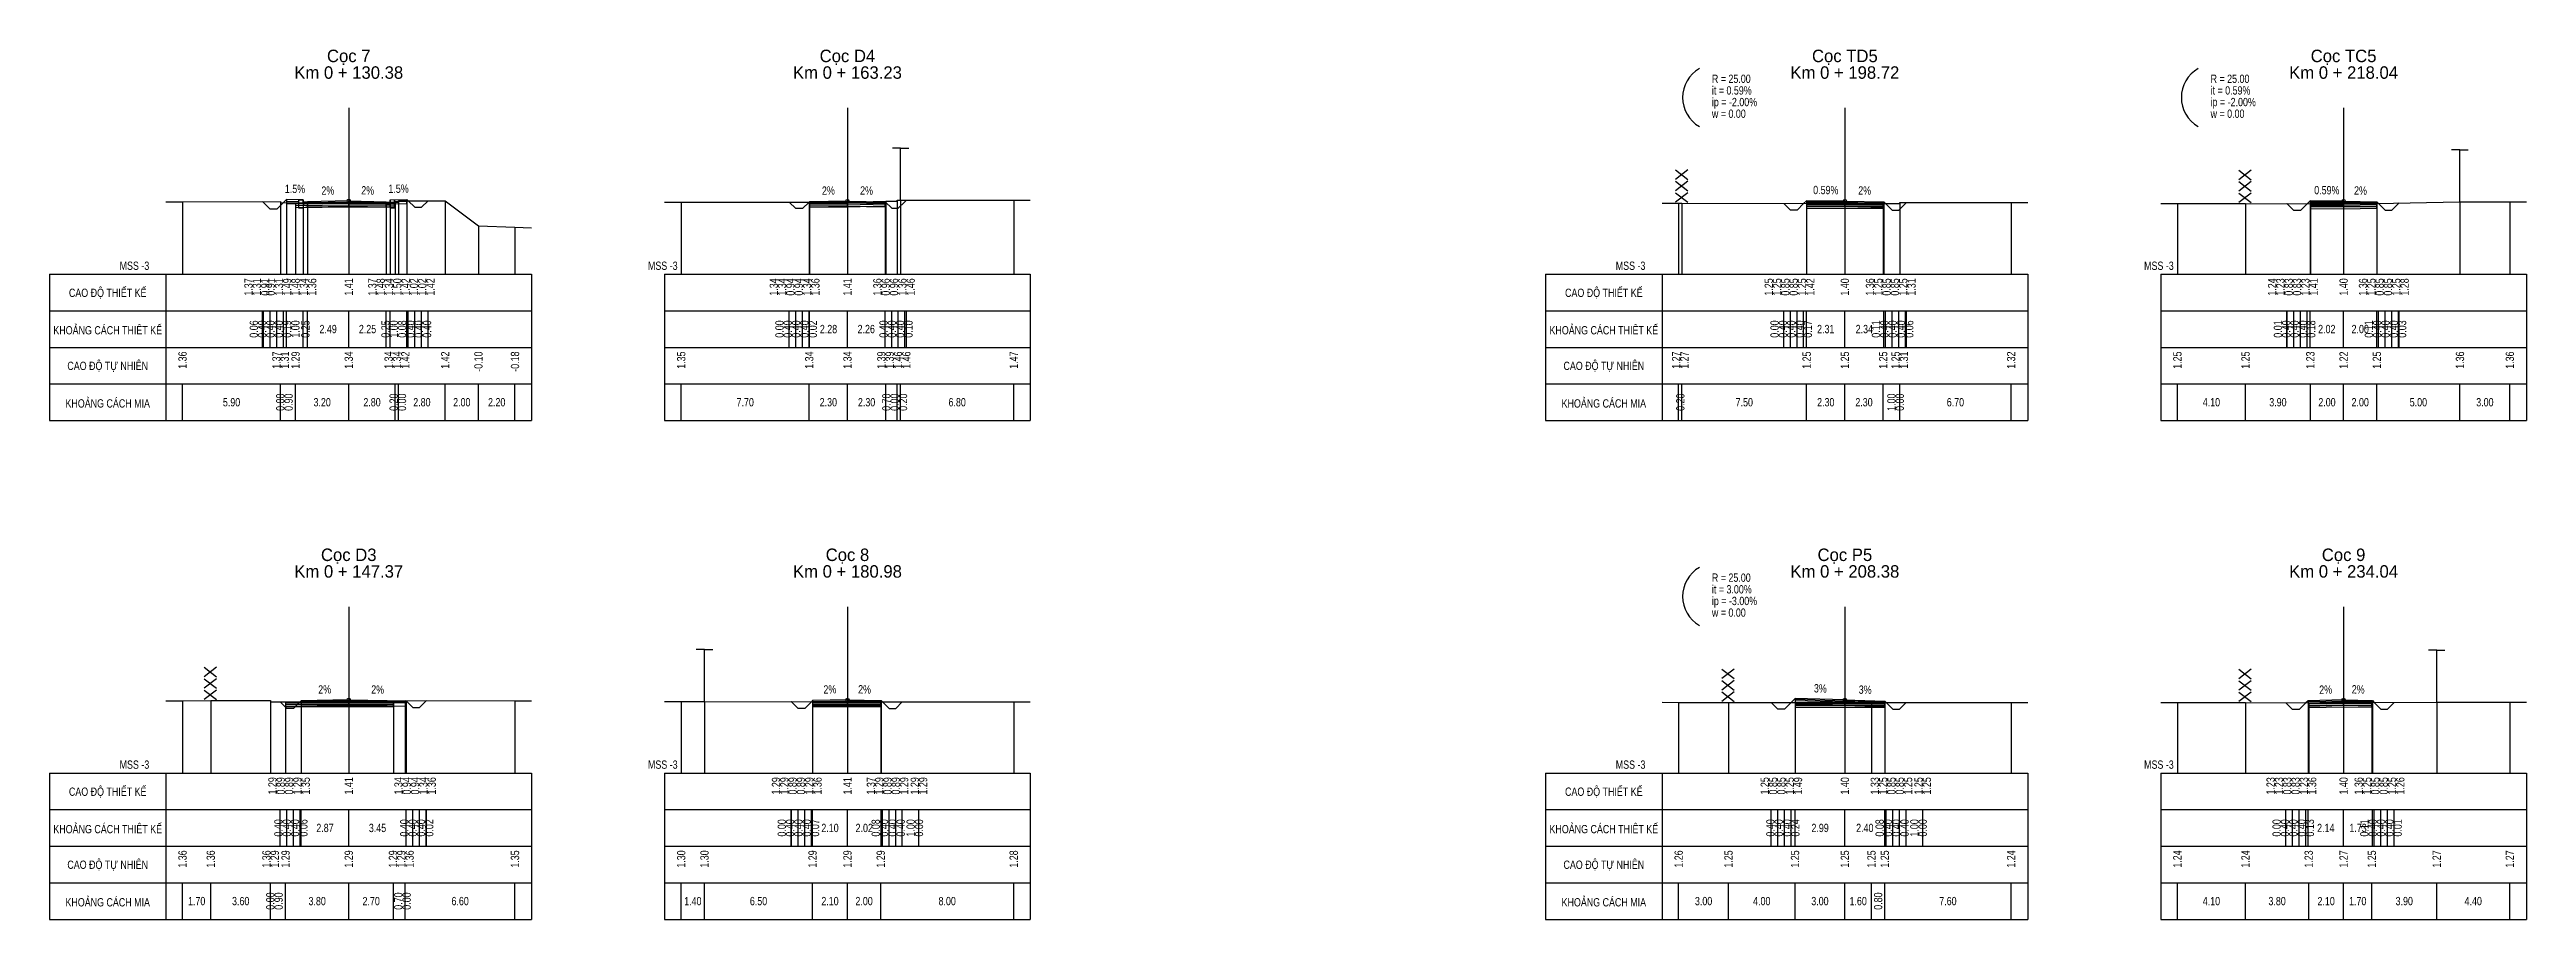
# Model space of a CAD drawing. Header units: inches. Extents: x 527 to 1089, y -181 to 197.
# Drawn here: x 789.6 to 938.6, y -181.4 to -129.1 of the extents above; entities that cross this region are included whole.
import ezdxf
from ezdxf.enums import TextEntityAlignment as Align

# ---------------------------------------------------------------- set-up
doc = ezdxf.new("R2010")
doc.units = ezdxf.units.IN
doc.header["$MEASUREMENT"] = 0
for name, color, linetype in [('Bang TN tu nhien', 3, 'Continuous'), ('Dien sieu cao mo rong TN', 3, 'Continuous'), ('Dien thiet ke TN', 2, 'Continuous'), ('Duong cu', 8, 'Continuous'), ('Duong do thiet ke', 2, 'Continuous'), ('Duong dong trac ngang tu nhien', 9, 'Continuous'), ('KH_VAT', 8, 'Continuous'), ('Khuon duong1', 14, 'Continuous'), ('Khuon duong4', 14, 'Continuous'), ('Khuon duong9', 14, 'Continuous'), ('Mat duong PD 1', 1, 'Continuous'), ('Ranh dan ngoai PD 1', 3, 'Continuous'), ('Taluy', 1, 'Continuous'), ('Trac ngang tu nhien', 3, 'Continuous'), ('TracNgang', 7, 'Continuous'), ('Via he', 6, 'Continuous')]:
    doc.layers.add(name, color=color, linetype=linetype)
doc.styles.add('BangTN', font='viet buddy.shx', dxfattribs={"width": 0.8})

msp = doc.modelspace()

# ---------------------------------------------------------------- texts
at = {"layer": 'Bang TN tu nhien', "color": 3, "style": 'BangTN', "width": 0.8}
for s, p in [('CAO ĐỘ THIẾT KẾ', (793.05, -143.71)), ('CAO ĐỘ THIẾT KẾ', (883.05, -143.71)), ('KHOẢNG CÁCH THIÊT KẾ', (793.05, -145.91)), ('KHOẢNG CÁCH THIÊT KẾ', (883.05, -145.91)), ('CAO ĐỘ TỰ NHIÊN', (793.05, -148.11)), ('CAO ĐỘ TỰ NHIÊN', (883.05, -148.11)), ('KHOẢNG CÁCH MIA', (793.05, -150.31)), ('KHOẢNG CÁCH MIA', (883.05, -150.31)), ('CAO ĐỘ THIẾT KẾ', (793.05, -173.71)), ('CAO ĐỘ THIẾT KẾ', (883.05, -173.71)), ('KHOẢNG CÁCH THIÊT KẾ', (793.05, -175.91)), ('KHOẢNG CÁCH THIÊT KẾ', (883.05, -175.91)), ('CAO ĐỘ TỰ NHIÊN', (793.05, -178.11)), ('CAO ĐỘ TỰ NHIÊN', (883.05, -178.11)), ('KHOẢNG CÁCH MIA', (793.05, -180.31)), ('KHOẢNG CÁCH MIA', (883.05, -180.31))]:
    msp.add_text(s, height=0.5, dxfattribs=at).set_placement(p, align=Align.MIDDLE)
at = {"layer": 'Dien sieu cao mo rong TN', "style": 'BangTN', "width": 0.8}
for s, p in [('R = 25.00', (889.55, -130.61)), ('R = 25.00', (919.55, -130.61)), ('it = 0.59%', (889.55, -131.31)), ('ip = -2.00%', (889.55, -132.01)), ('it = 0.59%', (919.55, -131.31)), ('ip = -2.00%', (919.55, -132.01)), ('w = 0.00', (889.55, -132.71)), ('w = 0.00', (919.55, -132.71)), ('R = 25.00', (889.55, -160.61)), ('it = 3.00%', (889.55, -161.31)), ('ip = -3.00%', (889.55, -162.01)), ('w = 0.00', (889.55, -162.71))]:
    msp.add_text(s, height=0.5, dxfattribs=at).set_placement(p, align=Align.TOP_LEFT)
at = {"layer": 'Dien thiet ke TN', "color": 2, "style": 'BangTN', "width": 0.8}
for s, rotation, p in [('1.5%', 359.1406, (804.31, -137.88)), ('2%', 1.1458, (806.3, -137.98)), ('2%', 358.8542, (808.68, -137.97)), ('1.5%', 0.8594, (810.55, -137.87)), ('2%', 1.1458, (836.41, -137.98)), ('2%', 358.8542, (838.69, -137.98)), ('0.59%', 359.6631, (896.4, -137.95)), ('2%', 358.8542, (898.73, -137.98)), ('0.59%', 359.6631, (926.54, -137.96)), ('2%', 358.8542, (928.56, -137.98)), ('2%', 1.1458, (806.11, -167.98)), ('2%', 358.8542, (809.28, -167.99)), ('2%', 1.1458, (836.5, -167.98)), ('2%', 358.8542, (838.57, -167.98)), ('3%', 358.2816, (896.06, -167.92)), ('3%', 358.2816, (898.76, -168)), ('2%', 1.1458, (926.48, -167.99)), ('2%', 358.8542, (928.42, -167.98))]:
    msp.add_text(s, height=0.5, rotation=rotation, dxfattribs=at).set_placement(p, align=Align.BOTTOM_CENTER)
at = {"layer": 'Trac ngang tu nhien', "color": 3, "style": 'BangTN'}
for s, p in [('Cọc 7', (807.55, -129.86)), ('Cọc D4', (837.55, -129.86)), ('Cọc TD5', (897.55, -129.86)), ('Cọc TC5', (927.55, -129.86)), ('Km 0 + 130.38', (807.55, -130.86)), ('Km 0 + 163.23', (837.55, -130.86)), ('Km 0 + 198.72', (897.55, -130.86)), ('Km 0 + 218.04', (927.55, -130.86)), ('Cọc D3', (807.55, -159.86)), ('Cọc 8', (837.55, -159.86)), ('Cọc P5', (897.55, -159.86)), ('Cọc 9', (927.55, -159.86)), ('Km 0 + 147.37', (807.55, -160.86)), ('Km 0 + 180.98', (837.55, -160.86)), ('Km 0 + 208.38', (897.55, -160.86)), ('Km 0 + 234.04', (927.55, -160.86))]:
    msp.add_text(s, height=0.75, dxfattribs=at).set_placement(p, align=Align.CENTER)
at = {"layer": 'Trac ngang tu nhien', "color": 3, "char_height": 0.5, "style": 'BangTN'}
for insert, attachment_point in [((795.55, -142.36), 9), ((825.55, -142.36), 7), ((885.55, -142.36), 9), ((915.55, -142.36), 7), ((795.55, -172.36), 9), ((825.55, -172.36), 7), ((885.55, -172.36), 9), ((915.55, -172.36), 7)]:
    msp.add_mtext('MSS -3', dxfattribs=dict(at, insert=insert, attachment_point=attachment_point))
at = {"layer": 'TracNgang', "color": 2, "style": 'BangTN', "width": 0.8}
for s, p in [('1.37', (801.52, -142.86)), ('1.31', (802.02, -142.86)), ('0.91', (802.52, -142.86)), ('0.91', (802.85, -142.86)), ('1.31', (803.35, -142.86)), ('1.49', (803.85, -142.86)), ('1.48', (804.35, -142.86)), ('1.34', (804.85, -142.86)), ('1.36', (805.35, -142.86)), ('1.41', (807.55, -142.86)), ('1.37', (808.97, -142.86)), ('1.48', (809.47, -142.86)), ('1.34', (809.97, -142.86)), ('1.50', (810.47, -142.86)), ('1.42', (810.97, -142.86)), ('1.02', (811.47, -142.86)), ('1.02', (811.97, -142.86)), ('1.42', (812.47, -142.86)), ('1.34', (833.12, -142.86)), ('1.34', (833.62, -142.86)), ('0.94', (834.12, -142.86)), ('0.94', (834.62, -142.86)), ('1.34', (835.12, -142.86)), ('1.36', (835.62, -142.86)), ('1.41', (837.55, -142.86)), ('1.36', (839.35, -142.86)), ('0.96', (839.85, -142.86)), ('0.96', (840.35, -142.86)), ('1.36', (840.85, -142.86)), ('1.46', (841.35, -142.86)), ('1.25', (892.97, -142.86)), ('1.25', (893.47, -142.86)), ('0.85', (893.97, -142.86)), ('0.85', (894.47, -142.86)), ('1.25', (894.97, -142.86)), ('1.42', (895.47, -142.86)), ('1.40', (897.55, -142.86)), ('1.36', (899.06, -142.86)), ('1.25', (899.56, -142.86)), ('0.85', (900.06, -142.86)), ('0.85', (900.56, -142.86)), ('1.25', (901.06, -142.86)), ('1.31', (901.56, -142.86)), ('1.24', (923.25, -142.86)), ('1.23', (923.75, -142.86)), ('0.83', (924.25, -142.86)), ('0.83', (924.75, -142.86)), ('1.23', (925.25, -142.86)), ('1.41', (925.75, -142.86)), ('1.40', (927.55, -142.86)), ('1.36', (928.72, -142.86)), ('1.25', (929.22, -142.86)), ('0.85', (929.72, -142.86)), ('0.85', (930.22, -142.86)), ('1.25', (930.72, -142.86)), ('1.28', (931.22, -142.86)), ('1.29', (802.96, -172.86)), ('0.89', (803.46, -172.86)), ('0.89', (803.96, -172.86)), ('1.29', (804.46, -172.86)), ('1.35', (804.96, -172.86)), ('1.41', (807.55, -172.86)), ('1.34', (810.54, -172.86)), ('0.94', (811.04, -172.86)), ('0.94', (811.54, -172.86)), ('1.34', (812.04, -172.86)), ('1.36', (812.54, -172.86)), ('1.29', (833.25, -172.86)), ('1.29', (833.75, -172.86)), ('0.89', (834.25, -172.86)), ('0.89', (834.75, -172.86)), ('1.29', (835.25, -172.86)), ('1.36', (835.75, -172.86)), ('1.41', (837.55, -172.86)), ('1.37', (838.96, -172.86)), ('1.29', (839.46, -172.86)), ('0.89', (839.96, -172.86)), ('0.89', (840.46, -172.86)), ('1.29', (840.96, -172.86)), ('1.29', (841.6, -172.86)), ('1.29', (842.1, -172.86)), ('1.25', (892.73, -172.86)), ('0.85', (893.23, -172.86)), ('0.85', (893.73, -172.86)), ('1.25', (894.23, -172.86)), ('1.49', (894.73, -172.86)), ('1.40', (897.55, -172.86)), ('1.33', (899.35, -172.86)), ('1.25', (899.85, -172.86)), ('0.85', (900.35, -172.86)), ('0.85', (900.85, -172.86)), ('1.25', (901.35, -172.86)), ('1.25', (901.98, -172.86)), ('1.25', (902.48, -172.86)), ('1.23', (923.16, -172.86)), ('1.23', (923.66, -172.86)), ('0.83', (924.16, -172.86)), ('0.83', (924.66, -172.86)), ('1.23', (925.16, -172.86)), ('1.36', (925.66, -172.86)), ('1.40', (927.55, -172.86)), ('1.36', (928.46, -172.86)), ('1.25', (928.96, -172.86)), ('0.85', (929.46, -172.86)), ('0.85', (929.96, -172.86)), ('1.25', (930.46, -172.86)), ('1.26', (930.96, -172.86))]:
    msp.add_text(s, height=0.5, rotation=90, dxfattribs=at).set_placement(p, align=Align.MIDDLE_RIGHT)
for s, p in [('0.06', (801.84, -145.91)), ('0.40', (802.34, -145.91)), ('0.40', (802.84, -145.91)), ('0.40', (803.34, -145.91)), ('0.19', (803.84, -145.91)), ('1.00', (804.34, -145.91)), ('0.25', (804.94, -145.91)), ('0.25', (809.76, -145.91)), ('1.00', (810.26, -145.91)), ('0.08', (810.76, -145.91)), ('0.40', (811.26, -145.91)), ('0.40', (811.76, -145.91)), ('0.40', (812.26, -145.91)), ('0.00', (833.46, -145.91)), ('0.40', (833.96, -145.91)), ('0.40', (834.46, -145.91)), ('0.40', (834.96, -145.91)), ('0.02', (835.46, -145.91)), ('0.40', (839.72, -145.91)), ('0.40', (840.22, -145.91)), ('0.40', (840.72, -145.91)), ('0.10', (841.22, -145.91)), ('0.00', (893.32, -145.91)), ('0.40', (893.82, -145.91)), ('0.40', (894.32, -145.91)), ('0.40', (894.82, -145.91)), ('0.17', (895.32, -145.91)), ('0.11', (899.42, -145.91)), ('0.40', (899.92, -145.91)), ('0.40', (900.42, -145.91)), ('0.40', (900.92, -145.91)), ('0.06', (901.42, -145.91)), ('0.01', (923.6, -145.91)), ('0.40', (924.1, -145.91)), ('0.40', (924.6, -145.91)), ('0.40', (925.1, -145.91)), ('0.18', (925.6, -145.91)), ('0.11', (929.07, -145.91)), ('0.40', (929.57, -145.91)), ('0.40', (930.07, -145.91)), ('0.40', (930.57, -145.91)), ('0.03', (931.07, -145.91)), ('0.40', (803.32, -175.91)), ('0.40', (803.82, -175.91)), ('0.40', (804.32, -175.91)), ('0.06', (804.82, -175.91)), ('0.40', (810.89, -175.91)), ('0.40', (811.39, -175.91)), ('0.40', (811.89, -175.91)), ('0.02', (812.39, -175.91)), ('0.00', (833.6, -175.91)), ('0.40', (834.1, -175.91)), ('0.40', (834.6, -175.91)), ('0.40', (835.1, -175.91)), ('0.07', (835.6, -175.91)), ('0.08', (839.25, -175.91)), ('0.40', (839.75, -175.91)), ('0.40', (840.25, -175.91)), ('0.40', (840.75, -175.91)), ('1.00', (841.35, -175.91)), ('0.00', (841.85, -175.91)), ('0.40', (893.07, -175.91)), ('0.40', (893.57, -175.91)), ('0.40', (894.07, -175.91)), ('0.24', (894.57, -175.91)), ('0.08', (899.64, -175.91)), ('0.40', (900.14, -175.91)), ('0.40', (900.64, -175.91)), ('0.40', (901.14, -175.91)), ('1.00', (901.73, -175.91)), ('0.00', (902.23, -175.91)), ('0.00', (923.52, -175.91)), ('0.40', (924.02, -175.91)), ('0.40', (924.52, -175.91)), ('0.40', (925.02, -175.91)), ('0.13', (925.52, -175.91)), ('0.11', (928.8, -175.91)), ('0.40', (929.3, -175.91)), ('0.40', (929.8, -175.91)), ('0.40', (930.3, -175.91)), ('0.01', (930.8, -175.91))]:
    msp.add_text(s, height=0.5, rotation=90, dxfattribs=at).set_placement(p, align=Align.MIDDLE)
for s, p in [('2.49', (806.31, -145.91)), ('2.25', (808.68, -145.91)), ('2.28', (836.41, -145.91)), ('2.26', (838.68, -145.91)), ('2.31', (896.4, -145.91)), ('2.34', (898.72, -145.91)), ('2.02', (926.54, -145.91)), ('2.00', (928.55, -145.91)), ('2.87', (806.12, -175.91)), ('3.45', (809.28, -175.91)), ('2.10', (836.5, -175.91)), ('2.02', (838.56, -175.91)), ('2.99', (896.06, -175.91)), ('2.40', (898.75, -175.91)), ('2.14', (926.48, -175.91)), ('1.73', (928.42, -175.91))]:
    msp.add_text(s, height=0.5, dxfattribs=at).set_placement(p, align=Align.MIDDLE)
at = {"layer": 'TracNgang', "color": 3, "style": 'BangTN', "width": 0.8}
for s, p in [('1.36', (797.55, -147.26)), ('1.37', (803.2, -147.26)), ('1.31', (803.7, -147.26)), ('1.29', (804.35, -147.26)), ('1.34', (807.55, -147.26)), ('1.34', (809.95, -147.26)), ('1.34', (810.45, -147.26)), ('1.42', (810.95, -147.26)), ('1.42', (813.35, -147.26)), ('-0.10', (815.35, -147.26)), ('-0.18', (817.55, -147.26)), ('1.35', (827.55, -147.26)), ('1.34', (835.25, -147.26)), ('1.34', (837.55, -147.26)), ('1.39', (839.59, -147.26)), ('1.39', (840.09, -147.26)), ('1.46', (840.59, -147.26)), ('1.46', (841.09, -147.26)), ('1.47', (847.55, -147.26)), ('1.27', (887.4, -147.26)), ('1.27', (887.9, -147.26)), ('1.25', (895.25, -147.26)), ('1.25', (897.55, -147.26)), ('1.25', (899.85, -147.26)), ('1.25', (900.6, -147.26)), ('1.31', (901.1, -147.26)), ('1.32', (907.55, -147.26)), ('1.25', (917.55, -147.26)), ('1.25', (921.65, -147.26)), ('1.23', (925.55, -147.26)), ('1.22', (927.55, -147.26)), ('1.25', (929.55, -147.26)), ('1.36', (934.55, -147.26)), ('1.36', (937.55, -147.26)), ('1.36', (797.55, -177.26)), ('1.36', (799.25, -177.26)), ('1.36', (802.6, -177.26)), ('1.29', (803.1, -177.26)), ('1.29', (803.75, -177.26)), ('1.29', (807.55, -177.26)), ('1.29', (810.21, -177.26)), ('1.29', (810.71, -177.26)), ('1.36', (811.21, -177.26)), ('1.35', (817.55, -177.26)), ('1.30', (827.55, -177.26)), ('1.30', (828.95, -177.26)), ('1.29', (835.45, -177.26)), ('1.29', (837.55, -177.26)), ('1.29', (839.55, -177.26)), ('1.28', (847.55, -177.26)), ('1.26', (887.55, -177.26)), ('1.25', (890.55, -177.26)), ('1.25', (894.55, -177.26)), ('1.25', (897.55, -177.26)), ('1.25', (899.15, -177.26)), ('1.25', (899.95, -177.26)), ('1.24', (907.55, -177.26)), ('1.24', (917.55, -177.26)), ('1.24', (921.65, -177.26)), ('1.23', (925.45, -177.26)), ('1.27', (927.55, -177.26)), ('1.25', (929.25, -177.26)), ('1.27', (933.15, -177.26)), ('1.27', (937.55, -177.26))]:
    msp.add_text(s, height=0.5, rotation=90, dxfattribs=at).set_placement(p, align=Align.MIDDLE_RIGHT)
for s, p in [('5.90', (800.5, -150.31)), ('3.20', (805.95, -150.31)), ('2.80', (808.95, -150.31)), ('2.80', (811.95, -150.31)), ('2.00', (814.35, -150.31)), ('2.20', (816.45, -150.31)), ('7.70', (831.4, -150.31)), ('2.30', (836.4, -150.31)), ('2.30', (838.7, -150.31)), ('6.80', (844.15, -150.31)), ('7.50', (891.5, -150.31)), ('2.30', (896.4, -150.31)), ('2.30', (898.7, -150.31)), ('6.70', (904.2, -150.31)), ('4.10', (919.6, -150.31)), ('3.90', (923.6, -150.31)), ('2.00', (926.55, -150.31)), ('2.00', (928.55, -150.31)), ('5.00', (932.05, -150.31)), ('3.00', (936.05, -150.31)), ('1.70', (798.4, -180.31)), ('3.60', (801.05, -180.31)), ('3.80', (805.65, -180.31)), ('2.70', (808.9, -180.31)), ('6.60', (814.25, -180.31)), ('1.40', (828.25, -180.31)), ('6.50', (832.2, -180.31)), ('2.10', (836.5, -180.31)), ('2.00', (838.55, -180.31)), ('8.00', (843.55, -180.31)), ('3.00', (889.05, -180.31)), ('4.00', (892.55, -180.31)), ('3.00', (896.05, -180.31)), ('1.60', (898.35, -180.31)), ('7.60', (903.75, -180.31)), ('4.10', (919.6, -180.31)), ('3.80', (923.55, -180.31)), ('2.10', (926.5, -180.31)), ('1.70', (928.4, -180.31)), ('3.90', (931.2, -180.31)), ('4.40', (935.35, -180.31))]:
    msp.add_text(s, height=0.5, dxfattribs=at).set_placement(p, align=Align.MIDDLE)
for s, p in [('0.00', (803.43, -150.31)), ('0.90', (803.93, -150.31)), ('0.20', (810.25, -150.31)), ('0.00', (810.75, -150.31)), ('0.70', (839.89, -150.31)), ('0.00', (840.39, -150.31)), ('0.20', (840.89, -150.31)), ('0.20', (887.65, -150.31)), ('1.00', (900.35, -150.31)), ('0.00', (900.85, -150.31)), ('0.00', (802.83, -180.31)), ('0.90', (803.33, -180.31)), ('0.70', (810.53, -180.31)), ('0.00', (811.03, -180.31)), ('0.80', (899.55, -180.31))]:
    msp.add_text(s, height=0.5, rotation=90, dxfattribs=at).set_placement(p, align=Align.MIDDLE)

# ---------------------------------------------------------------- blocks, each defined once
blk = doc.blocks.new('HANGRAO')
at = {"color": 2, "linetype": 'Continuous'}
for p, q in [((-1.32, 6.67), (1.16, 4.76)), ((1.16, 6.67), (-1.32, 4.76)), ((1.16, 4.38), (-1.32, 2.47)), ((-1.32, 4.38), (1.16, 2.47)), ((-1.32, 2.09), (1.16, 0.18)), ((1.16, 2.09), (-1.32, 0.18))]:
    blk.add_line(p, q, dxfattribs=at)
blk = doc.blocks.new('ChieuDungVat3.dwg')
at = {"layer": 'KH_VAT', "color": 1, "xscale": 1.5, "yscale": 1.5, "zscale": 1.5}
blk.add_blockref('HANGRAO', (0, 0), dxfattribs=at)
blk = doc.blocks.new('CHIEUDUNGVAT12')
at = {"layer": 'KH_VAT', "color": 1}
for q in [(-2.5, 15.63), (2.5, 15.63)]:
    blk.add_line((0, 15.63), q, dxfattribs=at)
at = {"layer": 'KH_VAT', "color": 7}
blk.add_lwpolyline([(0, 0), (0, 15.63)], dxfattribs=at)
blk = doc.blocks.new('ChieuDungVat4.dwg')
at = {"layer": 'KH_VAT', "color": 1}
blk.add_blockref('CHIEUDUNGVAT12', (0, 0), dxfattribs=at)

# ---------------------------------------------------------------- linework, layer by layer
at = {"layer": 'Bang TN tu nhien', "color": 3}
for p, q in [((807.55, -132.61), (807.55, -142.61)), ((837.55, -132.61), (837.55, -142.61)), ((897.55, -132.61), (897.55, -142.61)), ((927.55, -132.61), (927.55, -142.61)), ((789.55, -142.61), (789.55, -151.41)), ((789.55, -142.61), (818.55, -142.61)), ((796.55, -142.61), (796.55, -151.41)), ((818.55, -142.61), (818.55, -151.41)), ((826.55, -142.61), (826.55, -151.41)), ((826.55, -142.61), (848.55, -142.61)), ((848.55, -142.61), (848.55, -151.41)), ((879.55, -142.61), (879.55, -151.41)), ((879.55, -142.61), (908.55, -142.61)), ((886.55, -142.61), (886.55, -151.41)), ((908.55, -142.61), (908.55, -151.41)), ((916.55, -142.61), (916.55, -151.41)), ((916.55, -142.61), (938.55, -142.61)), ((938.55, -142.61), (938.55, -151.41)), ((789.55, -144.81), (818.55, -144.81)), ((826.55, -144.81), (848.55, -144.81)), ((879.55, -144.81), (908.55, -144.81)), ((916.55, -144.81), (938.55, -144.81)), ((789.55, -147.01), (818.55, -147.01)), ((826.55, -147.01), (848.55, -147.01)), ((879.55, -147.01), (908.55, -147.01)), ((916.55, -147.01), (938.55, -147.01)), ((789.55, -149.21), (818.55, -149.21)), ((826.55, -149.21), (848.55, -149.21)), ((879.55, -149.21), (908.55, -149.21)), ((916.55, -149.21), (938.55, -149.21)), ((789.55, -151.41), (818.55, -151.41)), ((826.55, -151.41), (848.55, -151.41)), ((879.55, -151.41), (908.55, -151.41)), ((916.55, -151.41), (938.55, -151.41)), ((807.55, -162.61), (807.55, -172.61)), ((837.55, -162.61), (837.55, -172.61)), ((897.55, -162.61), (897.55, -172.61)), ((927.55, -162.61), (927.55, -172.61)), ((789.55, -172.61), (789.55, -181.41)), ((789.55, -172.61), (818.55, -172.61)), ((796.55, -172.61), (796.55, -181.41)), ((818.55, -172.61), (818.55, -181.41)), ((826.55, -172.61), (826.55, -181.41)), ((826.55, -172.61), (848.55, -172.61)), ((848.55, -172.61), (848.55, -181.41)), ((879.55, -172.61), (879.55, -181.41)), ((879.55, -172.61), (908.55, -172.61)), ((886.55, -172.61), (886.55, -181.41)), ((908.55, -172.61), (908.55, -181.41)), ((916.55, -172.61), (916.55, -181.41)), ((916.55, -172.61), (938.55, -172.61)), ((938.55, -172.61), (938.55, -181.41)), ((789.55, -174.81), (818.55, -174.81)), ((826.55, -174.81), (848.55, -174.81)), ((879.55, -174.81), (908.55, -174.81)), ((916.55, -174.81), (938.55, -174.81)), ((789.55, -177.01), (818.55, -177.01)), ((826.55, -177.01), (848.55, -177.01)), ((879.55, -177.01), (908.55, -177.01)), ((916.55, -177.01), (938.55, -177.01)), ((789.55, -179.21), (818.55, -179.21)), ((826.55, -179.21), (848.55, -179.21)), ((879.55, -179.21), (908.55, -179.21)), ((916.55, -179.21), (938.55, -179.21)), ((789.55, -181.41), (818.55, -181.41)), ((826.55, -181.41), (848.55, -181.41)), ((879.55, -181.41), (908.55, -181.41)), ((916.55, -181.41), (938.55, -181.41))]:
    msp.add_line(p, q, dxfattribs=at)
at = {"layer": 'Dien sieu cao mo rong TN'}
for centre in [(889.8, -131.99), (919.8, -131.99), (889.8, -161.99)]:
    msp.add_arc(centre, 2.01, 120, 240, dxfattribs=at)
at = {"layer": 'Dien thiet ke TN'}
for p, q in [((803.81, -138.12), (803.81, -142.61)), ((804.81, -138.14), (804.81, -142.61)), ((804.81, -138.14), (804.81, -142.61)), ((804.81, -138.28), (804.81, -142.61)), ((805.06, -138.25), (805.06, -142.61)), ((807.55, -138.2), (807.55, -142.61)), ((807.55, -138.2), (807.55, -142.61)), ((809.8, -138.25), (809.8, -142.61)), ((810.05, -138.13), (810.05, -142.61)), ((810.05, -138.13), (810.05, -142.61)), ((810.05, -138.27), (810.05, -142.61)), ((811.05, -138.12), (811.05, -142.61)), ((835.27, -138.25), (835.27, -142.61)), ((835.27, -138.25), (835.27, -142.61)), ((835.27, -138.25), (835.27, -142.61)), ((835.27, -138.25), (835.27, -142.61)), ((835.27, -138.25), (835.27, -142.61)), ((837.55, -138.21), (837.55, -142.61)), ((837.55, -138.21), (837.55, -142.61)), ((839.81, -138.25), (839.81, -142.61)), ((839.81, -138.25), (839.81, -142.61)), ((839.81, -138.25), (839.81, -142.61)), ((839.81, -138.25), (839.81, -142.61)), ((839.81, -138.25), (839.81, -142.61)), ((895.24, -138.2), (895.24, -142.61)), ((895.24, -138.2), (895.24, -142.61)), ((895.24, -138.2), (895.24, -142.61)), ((895.24, -138.2), (895.24, -142.61)), ((895.24, -138.2), (895.24, -142.61)), ((897.55, -138.21), (897.55, -142.61)), ((897.55, -138.21), (897.55, -142.61)), ((899.89, -138.26), (899.89, -142.61)), ((899.89, -138.26), (899.89, -142.61)), ((899.89, -138.26), (899.89, -142.61)), ((899.89, -138.26), (899.89, -142.61)), ((899.89, -138.26), (899.89, -142.61)), ((925.53, -138.2), (925.53, -142.61)), ((925.53, -138.2), (925.53, -142.61)), ((925.53, -138.2), (925.53, -142.61)), ((925.53, -138.2), (925.53, -142.61)), ((925.53, -138.2), (925.53, -142.61)), ((927.55, -138.21), (927.55, -142.61)), ((927.55, -138.21), (927.55, -142.61)), ((929.55, -138.25), (929.55, -142.61)), ((929.55, -138.25), (929.55, -142.61)), ((929.55, -138.25), (929.55, -142.61)), ((929.55, -138.25), (929.55, -142.61)), ((929.55, -138.25), (929.55, -142.61)), ((804.68, -168.26), (804.68, -172.61)), ((804.68, -168.26), (804.68, -172.61)), ((804.68, -168.26), (804.68, -172.61)), ((804.68, -168.26), (804.68, -172.61)), ((804.68, -168.26), (804.68, -172.61)), ((807.55, -168.2), (807.55, -172.61)), ((807.55, -168.2), (807.55, -172.61)), ((811, -168.27), (811, -172.61)), ((811, -168.27), (811, -172.61)), ((811, -168.27), (811, -172.61)), ((811, -168.27), (811, -172.61)), ((811, -168.27), (811, -172.61)), ((835.45, -168.25), (835.45, -172.61)), ((835.45, -168.25), (835.45, -172.61)), ((835.45, -168.25), (835.45, -172.61)), ((835.45, -168.25), (835.45, -172.61)), ((835.45, -168.25), (835.45, -172.61)), ((837.55, -168.21), (837.55, -172.61)), ((837.55, -168.21), (837.55, -172.61)), ((839.57, -168.25), (839.57, -172.61)), ((839.57, -168.25), (839.57, -172.61)), ((839.57, -168.25), (839.57, -172.61)), ((839.57, -168.25), (839.57, -172.61)), ((839.57, -168.25), (839.57, -172.61)), ((894.56, -168.12), (894.56, -172.61)), ((894.56, -168.12), (894.56, -172.61)), ((894.56, -168.12), (894.56, -172.61)), ((894.56, -168.12), (894.56, -172.61)), ((894.56, -168.12), (894.56, -172.61)), ((897.55, -168.21), (897.55, -172.61)), ((897.55, -168.21), (897.55, -172.61)), ((899.95, -168.28), (899.95, -172.61)), ((899.95, -168.28), (899.95, -172.61)), ((899.95, -168.28), (899.95, -172.61)), ((899.95, -168.28), (899.95, -172.61)), ((899.95, -168.28), (899.95, -172.61)), ((925.41, -168.26), (925.41, -172.61)), ((925.41, -168.26), (925.41, -172.61)), ((925.41, -168.26), (925.41, -172.61)), ((925.41, -168.26), (925.41, -172.61)), ((925.41, -168.26), (925.41, -172.61)), ((927.55, -168.21), (927.55, -172.61)), ((927.55, -168.21), (927.55, -172.61)), ((929.28, -168.25), (929.28, -172.61)), ((929.28, -168.25), (929.28, -172.61)), ((929.28, -168.25), (929.28, -172.61)), ((929.28, -168.25), (929.28, -172.61)), ((929.28, -168.25), (929.28, -172.61))]:
    msp.add_line(p, q, dxfattribs=at)
at = {"layer": 'Duong cu'}
for points in [[(804.35, -138.32), (804.35, -138.61), (807.55, -138.56), (810.35, -138.56), (810.35, -138.27)], [(804.35, -138.39), (807.55, -138.34), (810.35, -138.34)], [(804.35, -138.49), (807.55, -138.44), (810.35, -138.44)], [(835.25, -138.27), (835.25, -138.56), (837.55, -138.56), (839.85, -138.51), (839.85, -138.22)], [(835.25, -138.34), (837.55, -138.34), (839.85, -138.29)], [(835.25, -138.44), (837.55, -138.44), (839.85, -138.39)], [(895.25, -138.36), (895.25, -138.65), (897.55, -138.65), (899.85, -138.65), (899.85, -138.36)], [(895.25, -138.43), (897.55, -138.43), (899.85, -138.43)], [(895.25, -138.53), (897.55, -138.53), (899.85, -138.53)], [(925.55, -138.38), (925.55, -138.67), (927.55, -138.68), (929.55, -138.65), (929.55, -138.36)], [(925.55, -138.45), (927.55, -138.46), (929.55, -138.43)], [(925.55, -138.55), (927.55, -138.56), (929.55, -138.53)], [(803.75, -168.32), (803.75, -168.61), (807.55, -168.61), (810.25, -168.61), (810.25, -168.32)], [(835.45, -168.32), (835.45, -168.61), (837.55, -168.61), (839.55, -168.61), (839.55, -168.32)], [(894.55, -168.36), (894.55, -168.65), (897.55, -168.65), (899.15, -168.65), (899.95, -168.65), (899.95, -168.36)], [(925.45, -168.38), (925.45, -168.67), (927.55, -168.63), (929.25, -168.65), (929.25, -168.36)], [(803.75, -168.39), (807.55, -168.39), (810.25, -168.39)], [(803.75, -168.49), (807.55, -168.49), (810.25, -168.49)], [(835.45, -168.39), (837.55, -168.39), (839.55, -168.39)], [(835.45, -168.49), (837.55, -168.49), (839.55, -168.49)], [(894.55, -168.43), (897.55, -168.43), (899.15, -168.43), (899.95, -168.43)], [(894.55, -168.53), (897.55, -168.53), (899.15, -168.53), (899.95, -168.53)], [(925.45, -168.45), (927.55, -168.41), (929.25, -168.43)], [(925.45, -168.55), (927.55, -168.51), (929.25, -168.53)]]:
    msp.add_lwpolyline(points, dxfattribs=at)
at = {"layer": 'Duong do thiet ke', "color": 1}
for centre in [(807.55, -138.2), (837.55, -138.21), (897.55, -138.21), (927.55, -138.21), (807.55, -168.2), (837.55, -168.21), (897.55, -168.21), (927.55, -168.21)]:
    msp.add_circle(centre, 0.1, dxfattribs=at)
at = {"layer": 'Duong dong trac ngang tu nhien', "color": 8}
for p, q in [((797.55, -138.25), (797.55, -142.61)), ((803.45, -138.24), (803.45, -142.61)), ((803.45, -138.3), (803.45, -142.61)), ((804.35, -138.32), (804.35, -142.61)), ((807.55, -138.27), (807.55, -142.61)), ((810.35, -138.27), (810.35, -142.61)), ((810.55, -138.19), (810.55, -142.61)), ((810.55, -138.27), (810.55, -142.61)), ((813.35, -138.19), (813.35, -142.61)), ((827.55, -138.27), (827.55, -142.61)), ((835.25, -138.27), (835.25, -142.61)), ((837.55, -138.27), (837.55, -142.61)), ((839.85, -138.22), (839.85, -142.61)), ((840.55, -138.15), (840.55, -142.61)), ((840.55, -138.22), (840.55, -142.61)), ((840.75, -138.15), (840.75, -142.61)), ((847.55, -138.15), (847.55, -142.61)), ((887.55, -138.34), (887.55, -142.61)), ((887.75, -138.34), (887.75, -142.61)), ((895.25, -138.36), (895.25, -142.61)), ((897.55, -138.36), (897.55, -142.61)), ((899.85, -138.36), (899.85, -142.61)), ((900.85, -138.3), (900.85, -142.61)), ((900.85, -138.36), (900.85, -142.61)), ((907.55, -138.3), (907.55, -142.61)), ((917.55, -138.36), (917.55, -142.61)), ((921.65, -138.36), (921.65, -142.61)), ((925.55, -138.38), (925.55, -142.61)), ((927.55, -138.39), (927.55, -142.61)), ((929.55, -138.36), (929.55, -142.61)), ((934.55, -138.25), (934.55, -142.61)), ((937.55, -138.26), (937.55, -142.61)), ((815.35, -139.71), (815.35, -142.61)), ((817.55, -139.79), (817.55, -142.61)), ((797.55, -168.26), (797.55, -172.61)), ((799.25, -168.25), (799.25, -172.61)), ((802.85, -168.25), (802.85, -172.61)), ((802.85, -168.32), (802.85, -172.61)), ((803.75, -168.32), (803.75, -172.61)), ((807.55, -168.32), (807.55, -172.61)), ((810.25, -168.32), (810.25, -172.61)), ((810.95, -168.25), (810.95, -172.61)), ((810.95, -168.32), (810.95, -172.61)), ((817.55, -168.26), (817.55, -172.61)), ((827.55, -168.31), (827.55, -172.61)), ((828.95, -168.31), (828.95, -172.61)), ((835.45, -168.32), (835.45, -172.61)), ((837.55, -168.32), (837.55, -172.61)), ((839.55, -168.32), (839.55, -172.61)), ((847.55, -168.33), (847.55, -172.61)), ((887.55, -168.36), (887.55, -172.61)), ((890.55, -168.36), (890.55, -172.61)), ((894.55, -168.36), (894.55, -172.61)), ((897.55, -168.36), (897.55, -172.61)), ((899.15, -168.36), (899.15, -172.61)), ((899.95, -168.36), (899.95, -172.61)), ((907.55, -168.37), (907.55, -172.61)), ((917.55, -168.37), (917.55, -172.61)), ((927.55, -168.34), (927.55, -172.61)), ((929.25, -168.36), (929.25, -172.61)), ((933.15, -168.34), (933.15, -172.61)), ((937.55, -168.34), (937.55, -172.61)), ((921.65, -168.37), (921.65, -172.61)), ((925.45, -168.38), (925.45, -172.61))]:
    msp.add_line(p, q, dxfattribs=at)
at = {"layer": 'Khuon duong1', "color": 4}
for points in [[(804.81, -138.28), (804.81, -138.33), (804.81, -138.4), (804.81, -138.6), (805.06, -138.57), (805.06, -138.37), (805.06, -138.3), (805.06, -138.25)], [(805.06, -138.25), (805.06, -138.3), (805.06, -138.37), (805.06, -138.57), (807.55, -138.52), (807.55, -138.32), (807.55, -138.25), (807.55, -138.2)], [(807.55, -138.2), (807.55, -138.25), (807.55, -138.32), (807.55, -138.52), (809.8, -138.57), (809.8, -138.37), (809.8, -138.3), (809.8, -138.25)], [(809.8, -138.25), (809.8, -138.3), (809.8, -138.37), (809.8, -138.57), (810.05, -138.59), (810.05, -138.39), (810.05, -138.32), (810.05, -138.27)], [(835.27, -138.25), (835.27, -138.3), (835.27, -138.37), (835.27, -138.57), (837.55, -138.53), (837.55, -138.33), (837.55, -138.26), (837.55, -138.21)], [(837.55, -138.21), (837.55, -138.26), (837.55, -138.33), (837.55, -138.53), (839.81, -138.57), (839.81, -138.37), (839.81, -138.3), (839.81, -138.25)], [(895.24, -138.2), (895.24, -138.25), (895.24, -138.32), (895.24, -138.52), (897.55, -138.53), (897.55, -138.33), (897.55, -138.26), (897.55, -138.21)], [(897.55, -138.21), (897.55, -138.26), (897.55, -138.33), (897.55, -138.53), (899.89, -138.58), (899.89, -138.38), (899.89, -138.31), (899.89, -138.26)], [(925.53, -138.2), (925.53, -138.25), (925.53, -138.32), (925.53, -138.52), (927.55, -138.53), (927.55, -138.33), (927.55, -138.26), (927.55, -138.21)], [(927.55, -138.21), (927.55, -138.26), (927.55, -138.33), (927.55, -138.53), (929.55, -138.57), (929.55, -138.37), (929.55, -138.3), (929.55, -138.25)], [(804.68, -168.26), (804.68, -168.31), (804.68, -168.38), (804.68, -168.58), (807.55, -168.52), (807.55, -168.32), (807.55, -168.25), (807.55, -168.2)], [(807.55, -168.2), (807.55, -168.25), (807.55, -168.32), (807.55, -168.52), (811, -168.59), (811, -168.39), (811, -168.32), (811, -168.27)], [(835.45, -168.25), (835.45, -168.3), (835.45, -168.37), (835.45, -168.57), (837.55, -168.53), (837.55, -168.33), (837.55, -168.26), (837.55, -168.21)], [(837.55, -168.21), (837.55, -168.26), (837.55, -168.33), (837.55, -168.53), (839.57, -168.57), (839.57, -168.37), (839.57, -168.3), (839.57, -168.25)], [(894.56, -168.12), (894.56, -168.17), (894.56, -168.24), (894.56, -168.44), (897.55, -168.53), (897.55, -168.33), (897.55, -168.26), (897.55, -168.21)], [(897.55, -168.21), (897.55, -168.26), (897.55, -168.33), (897.55, -168.53), (899.95, -168.6), (899.95, -168.4), (899.95, -168.33), (899.95, -168.28)], [(925.41, -168.26), (925.41, -168.31), (925.41, -168.38), (925.41, -168.58), (927.55, -168.53), (927.55, -168.33), (927.55, -168.26), (927.55, -168.21)], [(927.55, -168.21), (927.55, -168.26), (927.55, -168.33), (927.55, -168.53), (929.28, -168.57), (929.28, -168.37), (929.28, -168.3), (929.28, -168.25)]]:
    msp.add_lwpolyline(points, dxfattribs=at)
at = {"layer": 'Khuon duong1', "color": 2}
for points in [[(804.81, -138.33), (805.06, -138.3)], [(805.06, -138.3), (807.55, -138.25)], [(807.55, -138.25), (809.8, -138.3)], [(809.8, -138.3), (810.05, -138.32)], [(835.27, -138.3), (837.55, -138.26)], [(837.55, -138.26), (839.81, -138.3)], [(895.24, -138.25), (897.55, -138.26)], [(897.55, -138.26), (899.89, -138.31)], [(925.53, -138.25), (927.55, -138.26)], [(927.55, -138.26), (929.55, -138.3)], [(804.68, -168.31), (807.55, -168.25)], [(807.55, -168.25), (811, -168.32)], [(835.45, -168.3), (837.55, -168.26)], [(837.55, -168.26), (839.57, -168.3)], [(894.56, -168.17), (897.55, -168.26)], [(897.55, -168.26), (899.95, -168.33)], [(925.41, -168.31), (927.55, -168.26)], [(927.55, -168.26), (929.28, -168.3)]]:
    msp.add_lwpolyline(points, dxfattribs=at)
at = {"layer": 'Khuon duong1', "color": 3}
for points in [[(804.81, -138.4), (805.06, -138.37)], [(805.06, -138.37), (807.55, -138.32)], [(807.55, -138.32), (809.8, -138.37)], [(809.8, -138.37), (810.05, -138.39)], [(835.27, -138.37), (837.55, -138.33)], [(837.55, -138.33), (839.81, -138.37)], [(895.24, -138.32), (897.55, -138.33)], [(897.55, -138.33), (899.89, -138.38)], [(925.53, -138.32), (927.55, -138.33)], [(927.55, -138.33), (929.55, -138.37)], [(804.68, -168.38), (807.55, -168.32)], [(807.55, -168.32), (811, -168.39)], [(835.45, -168.37), (837.55, -168.33)], [(837.55, -168.33), (839.57, -168.37)], [(894.56, -168.24), (897.55, -168.33)], [(897.55, -168.33), (899.95, -168.4)], [(925.41, -168.38), (927.55, -168.33)], [(927.55, -168.33), (929.28, -168.37)]]:
    msp.add_lwpolyline(points, dxfattribs=at)
at = {"layer": 'Khuon duong4', "color": 3}
for points in [[(803.81, -138.12), (803.81, -138.37), (804.55, -138.38), (804.55, -138.13)], [(810.31, -138.13), (810.31, -138.38), (811.05, -138.37), (811.05, -138.12)]]:
    msp.add_lwpolyline(points, dxfattribs=at)
at = {"layer": 'Khuon duong4', "color": 2}
for points in [[(803.81, -138.22), (804.55, -138.23)], [(810.31, -138.23), (811.05, -138.22)]]:
    msp.add_lwpolyline(points, dxfattribs=at)
at = {"layer": 'Khuon duong9', "color": 14}
for points in [[(804.81, -138.14), (804.81, -138.14), (804.81, -138.64), (804.55, -138.64), (804.55, -138.13), (804.55, -138.13), (804.81, -138.14)], [(810.05, -138.13), (810.05, -138.13), (810.05, -138.13), (810.05, -138.63), (810.31, -138.63), (810.31, -138.13), (810.31, -138.13)]]:
    msp.add_lwpolyline(points, dxfattribs=at)
at = {"layer": 'Mat duong PD 1'}
for points in [[(807.55, -138.2), (805.06, -138.25)], [(807.55, -138.2), (809.8, -138.25)], [(837.55, -138.21), (835.27, -138.25)], [(837.55, -138.21), (839.81, -138.25)], [(897.55, -138.21), (895.24, -138.2)], [(897.55, -138.21), (899.89, -138.26)], [(927.55, -138.21), (925.53, -138.2)], [(927.55, -138.21), (929.55, -138.25)], [(807.55, -168.2), (804.68, -168.26)], [(807.55, -168.2), (811, -168.27)], [(837.55, -168.21), (835.45, -168.25)], [(837.55, -168.21), (839.57, -168.25)], [(897.55, -168.21), (894.56, -168.12)], [(897.55, -168.21), (899.95, -168.28)], [(927.55, -168.21), (925.41, -168.26)], [(927.55, -168.21), (929.28, -168.25)]]:
    msp.add_lwpolyline(points, dxfattribs=at)
at = {"layer": 'Ranh dan ngoai PD 1'}
for points in [[(805.06, -138.25), (804.81, -138.28)], [(809.8, -138.25), (810.05, -138.27)]]:
    msp.add_lwpolyline(points, dxfattribs=at)
at = {"layer": 'Taluy'}
for points in [[(803.81, -138.12), (803.62, -138.31), (803.22, -138.71), (802.82, -138.71), (802.42, -138.31), (802.36, -138.24)], [(811.05, -138.12), (811.13, -138.19), (811.53, -138.59), (811.93, -138.59), (812.33, -138.19), (812.33, -138.19)], [(835.27, -138.25), (835.25, -138.27), (834.85, -138.67), (834.45, -138.67), (834.05, -138.27), (834.05, -138.27)], [(839.81, -138.25), (840.21, -138.65), (840.61, -138.65), (841.01, -138.25), (841.11, -138.15)], [(895.24, -138.2), (895.07, -138.36), (894.67, -138.76), (894.27, -138.76), (893.87, -138.36), (893.87, -138.36)], [(899.89, -138.26), (900, -138.36), (900.4, -138.76), (900.8, -138.76), (901.2, -138.36), (901.26, -138.3)], [(925.53, -138.2), (925.35, -138.38), (924.95, -138.78), (924.55, -138.78), (924.15, -138.38), (924.14, -138.38)], [(929.55, -138.25), (929.66, -138.36), (930.06, -138.76), (930.46, -138.76), (930.86, -138.36), (930.89, -138.33)], [(804.68, -168.26), (804.62, -168.32), (804.22, -168.72), (803.82, -168.72), (803.42, -168.32), (803.42, -168.32)], [(811, -168.27), (811.4, -168.67), (811.8, -168.67), (812.2, -168.27), (812.22, -168.25)], [(835.45, -168.25), (835.38, -168.32), (834.98, -168.72), (834.58, -168.72), (834.18, -168.32), (834.17, -168.32)], [(839.57, -168.25), (839.65, -168.32), (840.05, -168.72), (840.45, -168.72), (840.85, -168.32), (841.85, -168.32), (841.85, -168.33)], [(894.56, -168.12), (894.32, -168.36), (893.92, -168.76), (893.52, -168.76), (893.12, -168.36), (893.12, -168.36)], [(899.95, -168.28), (900.03, -168.36), (900.43, -168.76), (900.83, -168.76), (901.23, -168.36), (902.23, -168.36), (902.23, -168.37)], [(925.41, -168.26), (925.28, -168.38), (924.88, -168.78), (924.48, -168.78), (924.08, -168.38), (924.08, -168.38)], [(929.28, -168.25), (929.39, -168.36), (929.79, -168.76), (930.19, -168.76), (930.59, -168.36), (930.6, -168.36)]]:
    msp.add_lwpolyline(points, dxfattribs=at)
at = {"layer": 'Trac ngang tu nhien', "color": 3}
for points in [[(796.55, -138.25), (797.55, -138.25), (803.45, -138.24), (803.45, -138.3), (804.35, -138.32), (807.55, -138.27), (810.35, -138.27), (810.55, -138.27), (810.55, -138.19), (813.35, -138.19), (815.35, -139.71), (817.55, -139.79), (818.55, -139.82)], [(826.55, -138.27), (827.55, -138.27), (835.25, -138.27), (837.55, -138.27), (839.85, -138.22), (840.55, -138.22), (840.55, -138.15), (840.75, -138.15), (847.55, -138.15), (848.55, -138.15)], [(886.55, -138.35), (887.55, -138.34), (887.75, -138.34), (895.25, -138.36), (897.55, -138.36), (899.85, -138.36), (900.85, -138.36), (900.85, -138.3), (907.55, -138.3), (908.55, -138.3)], [(916.55, -138.36), (917.55, -138.36), (921.65, -138.36), (925.55, -138.38), (927.55, -138.39), (929.55, -138.36), (934.55, -138.25), (937.55, -138.26), (938.55, -138.26)], [(796.55, -168.26), (797.55, -168.26), (799.25, -168.25), (802.85, -168.25), (802.85, -168.32), (803.75, -168.32), (807.55, -168.32), (810.25, -168.32), (810.95, -168.32), (810.95, -168.25), (817.55, -168.26), (818.55, -168.26)], [(826.55, -168.31), (827.55, -168.31), (828.95, -168.31), (835.45, -168.32), (837.55, -168.32), (839.55, -168.32), (847.55, -168.33), (848.55, -168.33)], [(886.55, -168.35), (887.55, -168.36), (890.55, -168.36), (894.55, -168.36), (897.55, -168.36), (899.15, -168.36), (899.95, -168.36), (907.55, -168.37), (908.55, -168.37)], [(916.55, -168.37), (917.55, -168.37), (921.65, -168.37), (925.45, -168.38), (927.55, -168.34), (929.25, -168.36), (933.15, -168.34), (937.55, -168.34), (938.55, -168.34)]]:
    msp.add_lwpolyline(points, dxfattribs=at)
at = {"layer": 'TracNgang', "color": 2}
for p, q in [((802.36, -147.01), (802.36, -144.81)), ((802.42, -147.01), (802.42, -144.81)), ((802.82, -147.01), (802.82, -144.81)), ((803.22, -147.01), (803.22, -144.81)), ((803.62, -147.01), (803.62, -144.81)), ((803.81, -147.01), (803.81, -144.81)), ((804.81, -147.01), (804.81, -144.81)), ((805.06, -147.01), (805.06, -144.81)), ((807.55, -147.01), (807.55, -144.81)), ((809.8, -147.01), (809.8, -144.81)), ((810.05, -147.01), (810.05, -144.81)), ((811.05, -147.01), (811.05, -144.81)), ((811.13, -147.01), (811.13, -144.81)), ((811.53, -147.01), (811.53, -144.81)), ((811.93, -147.01), (811.93, -144.81)), ((812.33, -147.01), (812.33, -144.81)), ((834.05, -147.01), (834.05, -144.81)), ((834.05, -147.01), (834.05, -144.81)), ((834.45, -147.01), (834.45, -144.81)), ((834.85, -147.01), (834.85, -144.81)), ((835.25, -147.01), (835.25, -144.81)), ((835.27, -147.01), (835.27, -144.81)), ((837.55, -147.01), (837.55, -144.81)), ((839.81, -147.01), (839.81, -144.81)), ((840.21, -147.01), (840.21, -144.81)), ((840.61, -147.01), (840.61, -144.81)), ((841.01, -147.01), (841.01, -144.81)), ((841.11, -147.01), (841.11, -144.81)), ((893.87, -147.01), (893.87, -144.81)), ((893.87, -147.01), (893.87, -144.81)), ((894.27, -147.01), (894.27, -144.81)), ((894.67, -147.01), (894.67, -144.81)), ((895.07, -147.01), (895.07, -144.81)), ((895.24, -147.01), (895.24, -144.81)), ((897.55, -147.01), (897.55, -144.81)), ((899.89, -147.01), (899.89, -144.81)), ((900, -147.01), (900, -144.81)), ((900.4, -147.01), (900.4, -144.81)), ((900.8, -147.01), (900.8, -144.81)), ((901.2, -147.01), (901.2, -144.81)), ((901.26, -147.01), (901.26, -144.81)), ((924.14, -147.01), (924.14, -144.81)), ((924.15, -147.01), (924.15, -144.81)), ((924.55, -147.01), (924.55, -144.81)), ((924.95, -147.01), (924.95, -144.81)), ((925.35, -147.01), (925.35, -144.81)), ((925.53, -147.01), (925.53, -144.81)), ((927.55, -147.01), (927.55, -144.81)), ((929.55, -147.01), (929.55, -144.81)), ((929.66, -147.01), (929.66, -144.81)), ((930.06, -147.01), (930.06, -144.81)), ((930.46, -147.01), (930.46, -144.81)), ((930.86, -147.01), (930.86, -144.81)), ((930.89, -147.01), (930.89, -144.81)), ((803.42, -177.01), (803.42, -174.81)), ((803.82, -177.01), (803.82, -174.81)), ((804.22, -177.01), (804.22, -174.81)), ((804.62, -177.01), (804.62, -174.81)), ((804.68, -177.01), (804.68, -174.81)), ((807.55, -177.01), (807.55, -174.81)), ((811, -177.01), (811, -174.81)), ((811.4, -177.01), (811.4, -174.81)), ((811.8, -177.01), (811.8, -174.81)), ((812.2, -177.01), (812.2, -174.81)), ((812.22, -177.01), (812.22, -174.81)), ((834.17, -177.01), (834.17, -174.81)), ((834.18, -177.01), (834.18, -174.81)), ((834.58, -177.01), (834.58, -174.81)), ((834.98, -177.01), (834.98, -174.81)), ((835.38, -177.01), (835.38, -174.81)), ((835.45, -177.01), (835.45, -174.81)), ((837.55, -177.01), (837.55, -174.81)), ((839.57, -177.01), (839.57, -174.81)), ((839.65, -177.01), (839.65, -174.81)), ((840.05, -177.01), (840.05, -174.81)), ((840.45, -177.01), (840.45, -174.81)), ((840.85, -177.01), (840.85, -174.81)), ((841.85, -177.01), (841.85, -174.81)), ((841.85, -177.01), (841.85, -174.81)), ((893.12, -177.01), (893.12, -174.81)), ((893.52, -177.01), (893.52, -174.81)), ((893.92, -177.01), (893.92, -174.81)), ((894.32, -177.01), (894.32, -174.81)), ((894.56, -177.01), (894.56, -174.81)), ((897.55, -177.01), (897.55, -174.81)), ((899.95, -177.01), (899.95, -174.81)), ((900.03, -177.01), (900.03, -174.81)), ((900.43, -177.01), (900.43, -174.81)), ((900.83, -177.01), (900.83, -174.81)), ((901.23, -177.01), (901.23, -174.81)), ((902.23, -177.01), (902.23, -174.81)), ((902.23, -177.01), (902.23, -174.81)), ((924.08, -177.01), (924.08, -174.81)), ((924.08, -177.01), (924.08, -174.81)), ((924.48, -177.01), (924.48, -174.81)), ((924.88, -177.01), (924.88, -174.81)), ((925.28, -177.01), (925.28, -174.81)), ((925.41, -177.01), (925.41, -174.81)), ((927.55, -177.01), (927.55, -174.81)), ((929.28, -177.01), (929.28, -174.81)), ((929.39, -177.01), (929.39, -174.81)), ((929.79, -177.01), (929.79, -174.81)), ((930.19, -177.01), (930.19, -174.81)), ((930.59, -177.01), (930.59, -174.81)), ((930.6, -177.01), (930.6, -174.81))]:
    msp.add_line(p, q, dxfattribs=at)
at = {"layer": 'TracNgang', "color": 3}
for p, q in [((797.55, -151.41), (797.55, -149.21)), ((803.45, -151.41), (803.45, -149.21)), ((803.45, -151.41), (803.45, -149.21)), ((804.35, -151.41), (804.35, -149.21)), ((807.55, -151.41), (807.55, -149.21)), ((810.35, -151.41), (810.35, -149.21)), ((810.55, -151.41), (810.55, -149.21)), ((810.55, -151.41), (810.55, -149.21)), ((813.35, -151.41), (813.35, -149.21)), ((815.35, -151.41), (815.35, -149.21)), ((817.55, -151.41), (817.55, -149.21)), ((827.55, -151.41), (827.55, -149.21)), ((835.25, -151.41), (835.25, -149.21)), ((837.55, -151.41), (837.55, -149.21)), ((839.85, -151.41), (839.85, -149.21)), ((840.55, -151.41), (840.55, -149.21)), ((840.55, -151.41), (840.55, -149.21)), ((840.75, -151.41), (840.75, -149.21)), ((847.55, -151.41), (847.55, -149.21)), ((887.55, -151.41), (887.55, -149.21)), ((887.75, -151.41), (887.75, -149.21)), ((895.25, -151.41), (895.25, -149.21)), ((897.55, -151.41), (897.55, -149.21)), ((899.85, -151.41), (899.85, -149.21)), ((900.85, -151.41), (900.85, -149.21)), ((900.85, -151.41), (900.85, -149.21)), ((907.55, -151.41), (907.55, -149.21)), ((917.55, -151.41), (917.55, -149.21)), ((921.65, -151.41), (921.65, -149.21)), ((925.55, -151.41), (925.55, -149.21)), ((927.55, -151.41), (927.55, -149.21)), ((929.55, -151.41), (929.55, -149.21)), ((934.55, -151.41), (934.55, -149.21)), ((937.55, -151.41), (937.55, -149.21)), ((797.55, -181.41), (797.55, -179.21)), ((799.25, -181.41), (799.25, -179.21)), ((802.85, -181.41), (802.85, -179.21)), ((802.85, -181.41), (802.85, -179.21)), ((803.75, -181.41), (803.75, -179.21)), ((807.55, -181.41), (807.55, -179.21)), ((810.25, -181.41), (810.25, -179.21)), ((810.95, -181.41), (810.95, -179.21)), ((810.95, -181.41), (810.95, -179.21)), ((817.55, -181.41), (817.55, -179.21)), ((827.55, -181.41), (827.55, -179.21)), ((828.95, -181.41), (828.95, -179.21)), ((835.45, -181.41), (835.45, -179.21)), ((837.55, -181.41), (837.55, -179.21)), ((839.55, -181.41), (839.55, -179.21)), ((847.55, -181.41), (847.55, -179.21)), ((887.55, -181.41), (887.55, -179.21)), ((890.55, -181.41), (890.55, -179.21)), ((894.55, -181.41), (894.55, -179.21)), ((897.55, -181.41), (897.55, -179.21)), ((899.15, -181.41), (899.15, -179.21)), ((899.95, -181.41), (899.95, -179.21)), ((907.55, -181.41), (907.55, -179.21)), ((917.55, -181.41), (917.55, -179.21)), ((921.65, -181.41), (921.65, -179.21)), ((925.45, -181.41), (925.45, -179.21)), ((927.55, -181.41), (927.55, -179.21)), ((929.25, -181.41), (929.25, -179.21)), ((933.15, -181.41), (933.15, -179.21)), ((937.55, -181.41), (937.55, -179.21))]:
    msp.add_line(p, q, dxfattribs=at)
at = {"layer": 'Via he'}
for points in [[(804.81, -138.28), (804.81, -138.14), (804.81, -138.14), (803.81, -138.12)], [(810.05, -138.27), (810.05, -138.13), (810.05, -138.13), (811.05, -138.12)]]:
    msp.add_lwpolyline(points, dxfattribs=at)

# ---------------------------------------------------------------- block references
at = {"color": 3, "xscale": 0.1999999999999993, "yscale": 0.1999999999999886, "zscale": 0.2}
for name, p in [('ChieuDungVat4.dwg', (840.75, -138.15)), ('ChieuDungVat4.dwg', (934.55, -138.25)), ('ChieuDungVat3.dwg', (887.75, -138.34)), ('ChieuDungVat3.dwg', (921.65, -138.36)), ('ChieuDungVat4.dwg', (828.95, -168.31)), ('ChieuDungVat4.dwg', (933.15, -168.34)), ('ChieuDungVat3.dwg', (799.25, -168.25)), ('ChieuDungVat3.dwg', (890.55, -168.36)), ('ChieuDungVat3.dwg', (921.65, -168.37))]:
    msp.add_blockref(name, p, dxfattribs=at)

msp.set_redraw_order([(e.dxf.handle, doc.entitydb.next_handle()) for e in msp.query("TEXT MTEXT ATTDEF DIMENSION ARC_DIMENSION")])  # texts and dimensions are drawn at this point

doc.saveas('drawing.dxf')
